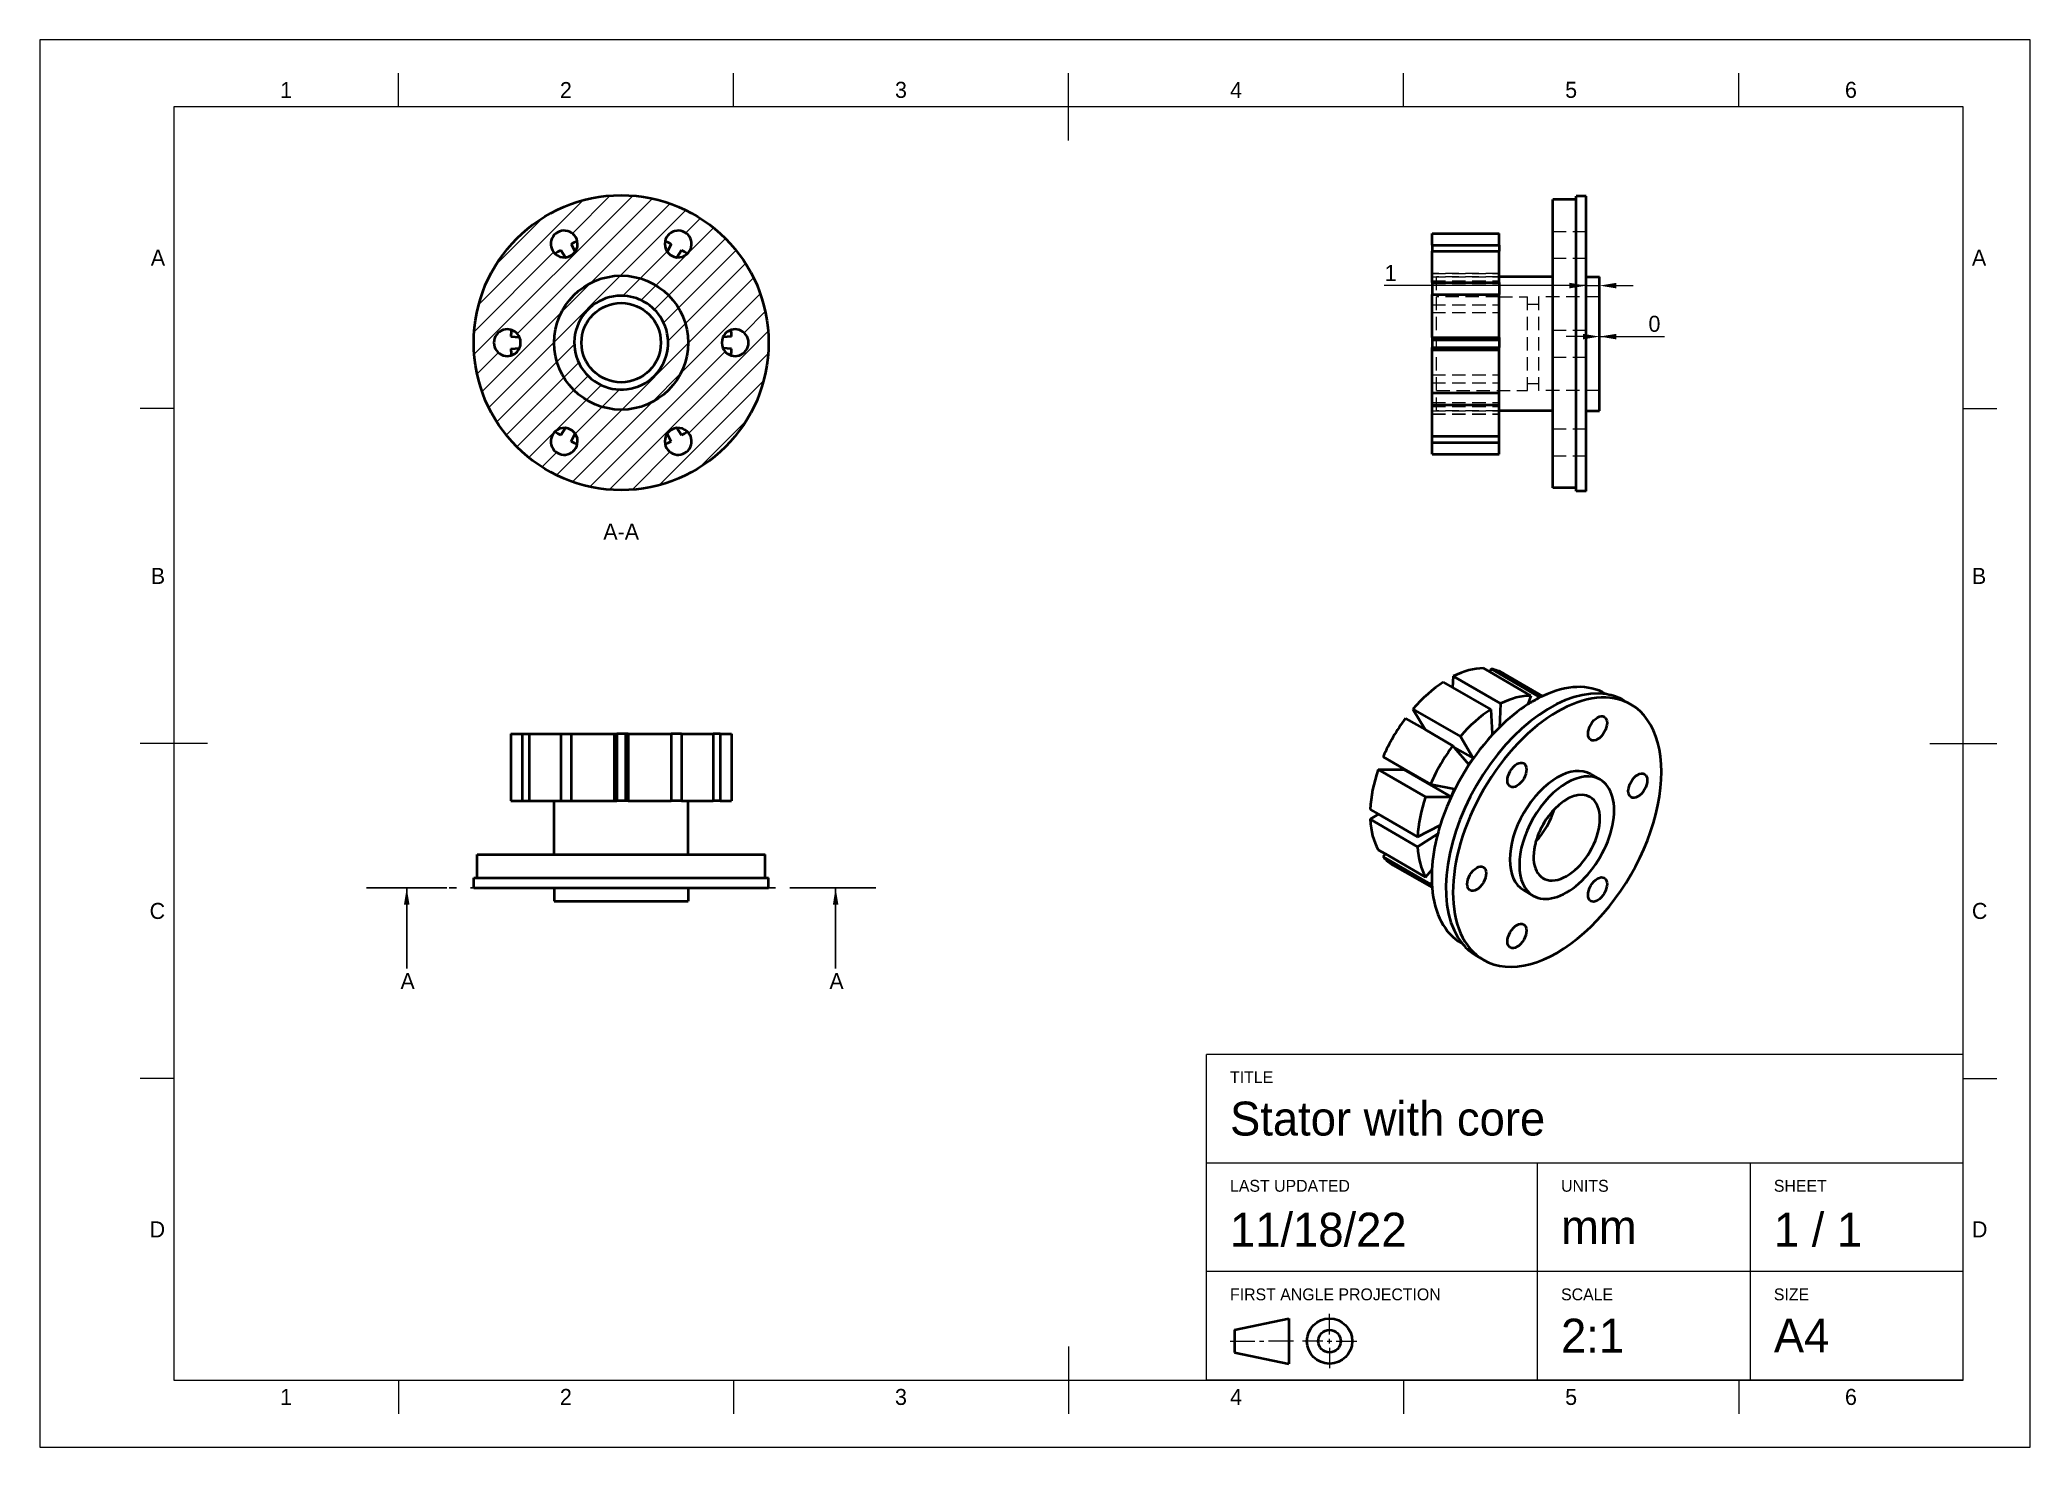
# Paper-space layout 'Sheet' of a CAD drawing. Header units: millimetres. Extents: x 0 to 297, y 0 to 210.
# The model-space entities are those that its viewports show. They can reach past a viewport. Long polylines and large blocks are cut down to what shows.
import ezdxf

# ---------------------------------------------------------------- set-up
doc = ezdxf.new("R2010")
doc.units = ezdxf.units.MM
doc.linetypes.add('DraftedLine', pattern=[3, 2, -1])
doc.linetypes.add('SectionLineISO', pattern=[13.758333, 4.233333, -2.116667, 1.058333, -2.116667, 4.233333])
for name, color, linetype in [('Annotations', 7, 'Continuous'), ('Border', 7, 'Continuous'), ('Geometries', 7, 'Continuous')]:
    doc.layers.add(name, color=color, linetype=linetype)
doc.styles.add('Shapr0', font='txt', dxfattribs={"height": 2.3925})
doc.styles.add('Shapr1', font='txt', dxfattribs={"height": 2.3925})
doc.styles.add('Shapr4', font='txt', dxfattribs={"height": 2.3925})
doc.styles.add('Shapr5', font='txt', dxfattribs={"height": 1.19625})
doc.styles.add('Shapr6', font='txt', dxfattribs={"height": 1.19625})
doc.dimstyles.new('ISO-25', dxfattribs={"dimtxt": 2.5, "dimasz": 2.5, "dimexe": 1.25, "dimexo": 0.625, "dimtad": 1, "dimtxsty": 'Standard', "dimcen": 2.5, "dimadec": 0, "dimazin": 0, "dimtfac": 1, "dimtmove": 0, "dimatfit": 3, "dimfxl": 1, "dimarcsym": 0})

psp = doc.layouts.new('Sheet')

msp = doc.modelspace()

# ---------------------------------------------------------------- texts
at = {"layer": 'Annotations', "linetype": 'Continuous', "lineweight": 40, "insert": (86.75, 137.809), "char_height": 2.3925, "width": 1000, "attachment_point": 2, "style": 'Shapr6'}
msp.add_mtext('A-A', dxfattribs=at)
at = {"layer": 'Border', "linetype": 'Continuous', "lineweight": 15, "char_height": 2.393, "width": 2.3925, "style": 'Shapr0'}
for s, insert, attachment_point in [('1', (36.75, 201.304), 8), ('2', (78.5, 201.304), 8), ('3', (128.5, 201.304), 8), ('4', (178.5, 201.304), 8), ('5', (228.5, 201.304), 8), ('6', (270.25, 201.304), 8), ('A', (18.696, 177.5), 6), ('A', (288.304, 177.5), 4), ('B', (18.696, 130), 6), ('B', (288.304, 130), 4), ('C', (18.696, 80), 6), ('C', (288.304, 80), 4), ('D', (18.696, 32.5), 6), ('D', (288.304, 32.5), 4), ('1', (36.75, 8.696), 2), ('2', (78.5, 8.696), 2), ('3', (128.5, 8.696), 2), ('4', (178.5, 8.696), 2), ('5', (228.5, 8.696), 2), ('6', (270.25, 8.696), 2)]:
    msp.add_mtext(s, dxfattribs=dict(at, insert=insert, attachment_point=attachment_point))
at = {"layer": 'Border', "linetype": 'Continuous', "lineweight": 15, "attachment_point": 7, "style": 'Shapr1'}
for s, insert, char_height in [('TITLE', (177.6, 54.33), 1.7705), ('Stator with core', (177.6, 46.43), 5.06253), ('LAST UPDATED', (177.6, 38.092), 1.77045), ('UNITS', (227, 38.092), 1.7705), ('SHEET', (258.75, 38.092), 1.7705), ('11/18/22', (177.6, 29.856), 5.0625), ('mm', (227, 30.337), 5.0625), ('1 / 1', (258.75, 29.856), 5.0625), ('FIRST ANGLE PROJECTION', (177.6, 21.892), 1.77045), ('SCALE', (227, 21.892), 1.7705), ('SIZE', (258.75, 21.892), 1.7705), ('2:1', (227, 14.116), 5.0625), ('A4', (258.75, 14.137), 5.0625)]:
    msp.add_mtext(s, dxfattribs=dict(at, insert=insert, char_height=char_height))

# ---------------------------------------------------------------- blocks, each defined once
blk = doc.blocks.new('*D2')
at = {"layer": 'Annotations', "color": 0, "linetype": 'Continuous', "lineweight": 15}
for p, q in [((232.75, 174.03), (232.75, 164.47)), ((232.75, 155.28), (232.75, 166.97)), ((230.25, 165.72), (227.75, 165.72)), ((232.75, 165.72), (242.43, 165.72)), ((232.75, 165.72), (232.75, 165.72)), ((235.25, 165.72), (237.75, 165.72))]:
    blk.add_line(p, q, dxfattribs=at)
at = {"layer": 'Annotations', "color": 0}
for points in [[(230.25, 165.3), (230.25, 166.13), (232.75, 165.72)], [(235.25, 166.13), (235.25, 165.3), (232.75, 165.72)]]:
    blk.add_solid(points, dxfattribs=at)
at = {"layer": 'Defpoints', "color": 0}
for p in [(232.75, 174.65), (232.75, 165.72), (232.75, 154.65)]:
    blk.add_point(p, dxfattribs=at)
at = {"layer": 'Annotations', "color": 0, "lineweight": 15, "insert": (240.93, 167.61), "char_height": 2.393, "attachment_point": 5, "style": 'Shapr4'}
blk.add_mtext('\\A1;0', dxfattribs=at)
blk = doc.blocks.new('*D3')
at = {"layer": 'Annotations', "color": 0, "linetype": 'Continuous', "lineweight": 15}
for p, q in [((230.75, 173.32), (200.6, 173.32)), ((228.25, 173.32), (225.75, 173.32)), ((230.75, 173.32), (232.75, 173.32)), ((235.25, 173.32), (237.75, 173.32))]:
    blk.add_line(p, q, dxfattribs=at)
at = {"layer": 'Annotations', "color": 0}
for points in [[(228.25, 172.91), (228.25, 173.74), (230.75, 173.32)], [(235.25, 173.74), (235.25, 172.91), (232.75, 173.32)]]:
    blk.add_solid(points, dxfattribs=at)
at = {"layer": 'Defpoints', "color": 0}
for p in [(232.75, 173.32), (230.75, 164.65), (232.75, 164.65)]:
    blk.add_point(p, dxfattribs=at)
at = {"layer": 'Annotations', "color": 0, "lineweight": 15, "insert": (201.58, 175.22), "char_height": 2.393, "attachment_point": 5, "style": 'Shapr4'}
blk.add_mtext('\\A1;1', dxfattribs=at)
blk = doc.blocks.new('*U5')
at = {"layer": 'Border', "linetype": 'Continuous', "lineweight": 15}
for p, q in [((287, 58.6), (174.1, 58.6)), ((174.1, 10), (174.1, 58.6)), ((287, 10), (287, 58.6)), ((287, 42.4), (174.1, 42.4)), ((223.5, 10), (223.5, 42.4)), ((255.25, 10), (255.25, 42.4)), ((287, 26.2), (174.1, 26.2)), ((192.450088, 16.837486), (192.450088, 19.875004)), ((177.6, 15.82498), (181.312522, 15.82498)), ((181.987526, 15.82498), (182.66253, 15.82498)), ((187.050056, 15.82498), (183.337534, 15.82498)), ((191.437582, 15.82498), (188.400064, 15.82498)), ((192.112586, 15.82498), (192.78759, 15.82498)), ((192.450088, 15.487478), (192.450088, 16.162482)), ((193.462594, 15.82498), (196.500112, 15.82498)), ((192.450088, 14.812474), (192.450088, 11.774956)), ((287, 10), (174.1, 10))]:
    blk.add_line(p, q, dxfattribs=at)
at = {"layer": 'Border', "linetype": 'Continuous', "lineweight": 40}
for p, q in [((178.275004, 17.51249), (186.375052, 19.2)), ((186.375052, 19.2), (186.375052, 12.44996)), ((178.275004, 17.51249), (178.275004, 14.13747)), ((178.275004, 14.13747), (186.375052, 12.44996))]:
    blk.add_line(p, q, dxfattribs=at)
for radius in [3.37502, 1.68751]:
    blk.add_circle((192.450088, 15.82498), radius, dxfattribs=at)
blk = doc.blocks.new('*U4')
at = {"layer": 'Annotations', "linetype": 'Continuous', "lineweight": -3}
for p, q in [((48.75, 83.45), (60.75, 83.45)), ((112.75, 83.45), (124.75, 83.45))]:
    blk.add_line(p, q, dxfattribs=at)
at = {"layer": 'Annotations', "linetype": 'SectionLineISO', "lineweight": -3, "flags": 128}
blk.add_lwpolyline([(54.75, 83.45), (118.75, 83.45)], dxfattribs=at)
at = {"layer": 'Annotations', "linetype": 'Continuous', "lineweight": -3, "char_height": 2.39, "width": 2000, "attachment_point": 4, "style": 'Shapr5'}
for insert in [(53.82, 69.54), (117.82, 69.54)]:
    blk.add_mtext('A', dxfattribs=dict(at, insert=insert))
at = {"layer": 'Annotations', "linetype": 'Continuous', "lineweight": -3}
for points in [[(54.75, 83.45), (54.75, 71.45)], [(118.75, 83.45), (118.75, 71.45)]]:
    blk.add_leader(points, dimstyle='ISO-25', dxfattribs=at)

# ---------------------------------------------------------------- dimensions: what is measured, and where the dimension line sits
at = {"layer": 'Annotations', "linetype": 'Continuous', "lineweight": 15}
dim = msp.add_linear_dim(base=(232.75, 173.325), p1=(230.75, 164.65), p2=(232.75, 164.65), angle=180, dimstyle='ISO-25', override={"dimscale": 1, "dimgap": 0.7, "dimdec": 2, "dimlfac": 0.5, "dimzin": 8, "dimdsep": 44, "dimtxsty": 'Shapr4', "dimse1": 1, "dimse2": 1, "dimadec": 2, "dimtol": 0, "dimlim": 0, "dimtp": 0, "dimtm": 0, "dimtfac": 0.6, "dimtdec": 8, "dimfrac": 2, "dimtolj": 1, "dimlwd": 15, "dimlwe": 15}, dxfattribs=at)
dim.commit()
dim.dimension.update_dxf_attribs({"geometry": '*D3', "text_midpoint": (201.582, 173.325), "dimtype": 160})
dim = msp.add_linear_dim(base=(232.75, 165.715406799), p1=(232.75, 154.65), p2=(232.75, 174.65), dimstyle='ISO-25', override={"dimscale": 1, "dimgap": 0.7, "dimdec": 2, "dimlfac": 0.5, "dimzin": 8, "dimdsep": 44, "dimtxsty": 'Shapr4', "dimse1": 0, "dimse2": 0, "dimadec": 2, "dimtol": 0, "dimlim": 0, "dimtp": 0, "dimtm": 0, "dimtfac": 0.6, "dimtdec": 8, "dimfrac": 2, "dimtolj": 1, "dimlwd": 15, "dimlwe": 15}, dxfattribs=at)
dim.commit()
dim.dimension.update_dxf_attribs({"geometry": '*D2', "text_midpoint": (240.931554794, 165.715406799), "dimtype": 160})

# ---------------------------------------------------------------- hatches: boundary and pattern name
at = {"layer": 'Geometries', "linetype": 'Continuous', "lineweight": 15}
h = msp.add_hatch(dxfattribs=at)
h.set_pattern_fill('ANSI31', color=256, scale=0.75, style=0)
h.set_pattern_definition([(45, (86.75, 164.809), (-1.6838, 1.6838), [])])
h.paths.add_polyline_path([(86.75, 171.809), (86.538, 171.806), (86.327, 171.796), (86.116, 171.78), (85.905, 171.758), (85.696, 171.729), (85.487, 171.694), (85.279, 171.653), (85.073, 171.605), (84.868, 171.551), (84.665, 171.491), (84.464, 171.425), (84.265, 171.353), (84.069, 171.275), (83.874, 171.191), (83.683, 171.101), (83.494, 171.006), (83.308, 170.904), (83.125, 170.798), (82.946, 170.685), (82.77, 170.568), (82.598, 170.445), (82.429, 170.316), (82.265, 170.183), (82.104, 170.045), (81.948, 169.902), (81.796, 169.755), (81.649, 169.603), (81.507, 169.446), (81.369, 169.286), (81.236, 169.121), (81.108, 168.952), (80.985, 168.78), (80.868, 168.604), (80.756, 168.424), (80.649, 168.241), (80.548, 168.055), (80.453, 167.866), (80.363, 167.675), (80.28, 167.48), (80.202, 167.283), (80.13, 167.084), (80.064, 166.883), (80.005, 166.68), (79.951, 166.475), (79.904, 166.269), (79.863, 166.061), (79.828, 165.853), (79.8, 165.643), (79.778, 165.432), (79.762, 165.221), (79.753, 165.01), (79.75, 164.798), (79.754, 164.587), (79.763, 164.375), (79.78, 164.164), (79.802, 163.954), (79.831, 163.744), (79.867, 163.535), (79.908, 163.328), (79.956, 163.122), (80.011, 162.917), (80.071, 162.714), (80.137, 162.513), (80.21, 162.314), (80.288, 162.118), (80.372, 161.924), (80.462, 161.732), (80.558, 161.543), (80.66, 161.358), (80.767, 161.175), (80.88, 160.996), (80.998, 160.82), (81.121, 160.648), (81.249, 160.48), (81.383, 160.316), (81.521, 160.155), (81.664, 159.999), (81.812, 159.848), (81.964, 159.701), (82.121, 159.558), (82.281, 159.421), (82.446, 159.288), (82.615, 159.161), (82.788, 159.038), (82.964, 158.921), (83.144, 158.809), (83.327, 158.703), (83.513, 158.602), (83.702, 158.507), (83.894, 158.418), (84.089, 158.335), (84.286, 158.257), (84.485, 158.186), (84.686, 158.12), (84.889, 158.061), (85.094, 158.008), (85.3, 157.961), (85.508, 157.92), (85.717, 157.886), (85.927, 157.858), (86.137, 157.836), (86.348, 157.821), (86.56, 157.812), (86.772, 157.809), (86.983, 157.813), (87.195, 157.823), (87.406, 157.84), (87.616, 157.863), (87.826, 157.892), (88.034, 157.928), (88.242, 157.97), (88.448, 158.018), (88.652, 158.072), (88.855, 158.133), (89.056, 158.2), (89.255, 158.272), (89.451, 158.351), (89.645, 158.436), (89.837, 158.526), (90.025, 158.622), (90.211, 158.724), (90.393, 158.832), (90.572, 158.945), (90.748, 159.063), (90.919, 159.186), (91.088, 159.315), (91.252, 159.448), (91.412, 159.587), (91.567, 159.73), (91.719, 159.878), (91.866, 160.031), (92.008, 160.188), (92.145, 160.349), (92.277, 160.514), (92.405, 160.683), (92.527, 160.856), (92.644, 161.032), (92.755, 161.212), (92.861, 161.395), (92.962, 161.582), (93.056, 161.771), (93.145, 161.963), (93.228, 162.158), (93.306, 162.355), (93.377, 162.554), (93.442, 162.755), (93.501, 162.959), (93.554, 163.164), (93.601, 163.37), (93.641, 163.578), (93.675, 163.787), (93.703, 163.997), (93.724, 164.207), (93.739, 164.418), (93.748, 164.63), (93.75, 164.841), (93.746, 165.053), (93.735, 165.264), (93.718, 165.475), (93.695, 165.686), (93.665, 165.895), (93.629, 166.104), (93.587, 166.311), (93.538, 166.517), (93.484, 166.722), (93.423, 166.924), (93.356, 167.125), (93.283, 167.324), (93.204, 167.52), (93.119, 167.714), (93.028, 167.905), (92.932, 168.094), (92.829, 168.279), (92.722, 168.461), (92.609, 168.64), (92.49, 168.815), (92.366, 168.987), (92.237, 169.155), (92.104, 169.319), (91.965, 169.479), (91.821, 169.634), (91.673, 169.785), (91.52, 169.932), (91.363, 170.074), (91.202, 170.211), (91.037, 170.343), (90.867, 170.47), (90.694, 170.592), (90.518, 170.709), (90.338, 170.82), (90.154, 170.925), (89.968, 171.026), (89.778, 171.12), (89.586, 171.209), (89.391, 171.291), (89.194, 171.368), (88.995, 171.439), (88.793, 171.504), (88.59, 171.563), (88.385, 171.615), (88.178, 171.662), (87.971, 171.702), (87.762, 171.735), (87.552, 171.763), (87.341, 171.784), (87.13, 171.799), (86.919, 171.807)], flags=0)
h.paths.add_polyline_path([(95.41, 169.809), (95.534, 169.588), (95.652, 169.365), (95.764, 169.138), (95.871, 168.909), (95.972, 168.677), (96.067, 168.442), (96.156, 168.205), (96.239, 167.966), (96.315, 167.725), (96.386, 167.482), (96.451, 167.238), (96.509, 166.991), (96.561, 166.744), (96.607, 166.495), (96.646, 166.245), (96.679, 165.994), (96.706, 165.743), (96.727, 165.491), (96.741, 165.238), (96.748, 164.985), (96.75, 164.732), (96.745, 164.479), (96.733, 164.227), (96.715, 163.974), (96.691, 163.723), (96.66, 163.471), (96.623, 163.221), (96.58, 162.972), (96.53, 162.724), (96.474, 162.477), (96.412, 162.232), (96.344, 161.988), (96.27, 161.747), (96.189, 161.507), (96.102, 161.269), (96.01, 161.034), (95.911, 160.801), (95.807, 160.57), (95.697, 160.342), (95.581, 160.117), (95.46, 159.896), (95.333, 159.677), (95.2, 159.461), (95.062, 159.249), (94.919, 159.041), (94.77, 158.836), (94.617, 158.635), (94.458, 158.438), (94.294, 158.245), (94.126, 158.056), (93.953, 157.872), (93.775, 157.692), (93.593, 157.517), (93.406, 157.346), (93.215, 157.18), (93.02, 157.019), (92.821, 156.863), (92.618, 156.712), (92.411, 156.566), (92.201, 156.425), (91.987, 156.29), (91.77, 156.16), (91.55, 156.036), (91.326, 155.917), (91.1, 155.805), (90.871, 155.697), (90.639, 155.596), (90.404, 155.501), (90.168, 155.411), (89.929, 155.328), (89.688, 155.25), (89.445, 155.179), (89.201, 155.114), (88.955, 155.055), (88.708, 155.002), (88.459, 154.956), (88.209, 154.916), (87.958, 154.882), (87.707, 154.855), (87.455, 154.834), (87.202, 154.819), (86.949, 154.811), (86.696, 154.809), (86.443, 154.814), (86.191, 154.825), (85.938, 154.842), (85.686, 154.866), (85.435, 154.896), (85.185, 154.932), (84.936, 154.975), (84.687, 155.024), (84.441, 155.079), (84.195, 155.141), (83.951, 155.209), (83.71, 155.282), (83.47, 155.362), (83.232, 155.448), (82.996, 155.54), (82.763, 155.638), (82.532, 155.742), (82.304, 155.852), (82.079, 155.967), (81.857, 156.088), (81.638, 156.215), (81.422, 156.347), (81.21, 156.484), (81.001, 156.627), (80.796, 156.775), (80.594, 156.928), (80.397, 157.086), (80.204, 157.25), (80.014, 157.418), (79.83, 157.59), (79.649, 157.768), (79.473, 157.95), (79.302, 158.136), (79.136, 158.326), (78.974, 158.521), (78.818, 158.72), (78.666, 158.922), (78.52, 159.129), (78.379, 159.339), (78.243, 159.552), (78.113, 159.769), (77.988, 159.989), (77.869, 160.212), (77.756, 160.439), (77.648, 160.667), (77.546, 160.899), (77.45, 161.133), (77.36, 161.369), (77.276, 161.608), (77.198, 161.849), (77.126, 162.091), (77.061, 162.336), (77.001, 162.582), (76.948, 162.829), (76.901, 163.077), (76.86, 163.327), (76.826, 163.578), (76.798, 163.829), (76.777, 164.081), (76.761, 164.334), (76.752, 164.587), (76.75, 164.84), (76.754, 165.092), (76.764, 165.345), (76.781, 165.598), (76.804, 165.85), (76.834, 166.101), (76.87, 166.351), (76.912, 166.601), (76.96, 166.849), (77.015, 167.096), (77.076, 167.341), (77.143, 167.585), (77.216, 167.828), (77.296, 168.068), (77.381, 168.306), (77.473, 168.542), (77.57, 168.775), (77.673, 169.006), (77.782, 169.234), (77.897, 169.46), (78.018, 169.682), (78.144, 169.902), (78.275, 170.118), (78.412, 170.33), (78.555, 170.539), (78.702, 170.745), (78.855, 170.947), (79.013, 171.144), (79.176, 171.338), (79.343, 171.528), (79.515, 171.713), (79.692, 171.894), (79.874, 172.07), (80.06, 172.241), (80.25, 172.408), (80.444, 172.57), (80.643, 172.727), (80.845, 172.879), (81.051, 173.026), (81.261, 173.168), (81.474, 173.304), (81.69, 173.434), (81.91, 173.56), (82.133, 173.679), (82.359, 173.793), (82.587, 173.901), (82.819, 174.004), (83.053, 174.1), (83.289, 174.191), (83.527, 174.275), (83.768, 174.354), (84.01, 174.426), (84.254, 174.493), (84.5, 174.553), (84.747, 174.606), (84.996, 174.654), (85.245, 174.695), (85.496, 174.73), (85.747, 174.759), (85.999, 174.781), (86.252, 174.797), (86.505, 174.806), (86.758, 174.809), (87.01, 174.806), (87.263, 174.796), (87.516, 174.78), (87.768, 174.757), (88.019, 174.728), (88.27, 174.693), (88.519, 174.651), (88.767, 174.603), (89.015, 174.549), (89.26, 174.489), (89.504, 174.422), (89.747, 174.349), (89.987, 174.271), (90.225, 174.186), (90.461, 174.095), (90.695, 173.998), (90.926, 173.895), (91.155, 173.787), (91.38, 173.672), (91.603, 173.552), (91.823, 173.427), (92.039, 173.296), (92.252, 173.159), (92.462, 173.017), (92.667, 172.87), (92.869, 172.718), (93.067, 172.561), (93.262, 172.398), (93.451, 172.231), (93.637, 172.059), (93.818, 171.883), (93.995, 171.702), (94.167, 171.516), (94.334, 171.327), (94.497, 171.133), (94.654, 170.935), (94.807, 170.733), (94.954, 170.527), (95.096, 170.318), (95.233, 170.105), (95.364, 169.889)], flags=0)
h.paths.add_polyline_path([(96.982, 151.087), (97.084, 150.885), (97.162, 150.672), (97.216, 150.453), (97.245, 150.229), (97.248, 150.002), (97.226, 149.777), (97.178, 149.556), (97.106, 149.342), (97.01, 149.137), (96.892, 148.944), (96.752, 148.766), (96.594, 148.605), (96.418, 148.463), (96.227, 148.342), (96.024, 148.242), (95.811, 148.167), (95.59, 148.116), (95.366, 148.09), (95.14, 148.09), (94.915, 148.115), (94.694, 148.165), (94.481, 148.24), (94.278, 148.339), (94.086, 148.46), (93.91, 148.602), (93.751, 148.762), (93.611, 148.94), (93.492, 149.132), (93.396, 149.337), (93.323, 149.551), (93.275, 149.772), (93.252, 149.997), (93.255, 150.223), (93.283, 150.448), (93.336, 150.667), (93.414, 150.88), (93.515, 151.082), (93.639, 151.271), (93.783, 151.446), (93.946, 151.603), (94.125, 151.74), (94.319, 151.857), (94.525, 151.95), (94.74, 152.02), (94.961, 152.066), (95.187, 152.086), (95.413, 152.08), (95.637, 152.049), (95.856, 151.993), (96.067, 151.912), (96.268, 151.808), (96.456, 151.682), (96.628, 151.536), (96.783, 151.371), (96.918, 151.19)], flags=0)
h.paths.add_polyline_path([(71.482, 165.809), (71.584, 165.607), (71.662, 165.395), (71.716, 165.175), (71.745, 164.951), (71.748, 164.725), (71.726, 164.5), (71.678, 164.279), (71.606, 164.064), (71.51, 163.86), (71.392, 163.667), (71.252, 163.489), (71.094, 163.328), (70.918, 163.185), (70.727, 163.064), (70.524, 162.965), (70.311, 162.889), (70.09, 162.838), (69.866, 162.812), (69.64, 162.812), (69.415, 162.837), (69.194, 162.888), (68.981, 162.963), (68.778, 163.061), (68.586, 163.182), (68.41, 163.324), (68.251, 163.485), (68.111, 163.662), (67.992, 163.855), (67.896, 164.059), (67.823, 164.273), (67.775, 164.494), (67.752, 164.719), (67.755, 164.946), (67.783, 165.17), (67.836, 165.39), (67.914, 165.602), (68.015, 165.804), (68.139, 165.994), (68.283, 166.168), (68.446, 166.325), (68.625, 166.463), (68.819, 166.579), (69.025, 166.673), (69.24, 166.743), (69.461, 166.788), (69.687, 166.808), (69.913, 166.802), (70.137, 166.771), (70.356, 166.715), (70.567, 166.634), (70.768, 166.53), (70.956, 166.405), (71.128, 166.258), (71.283, 166.093), (71.418, 165.912)], flags=0)
h.paths.add_polyline_path([(79.982, 151.087), (80.084, 150.885), (80.162, 150.672), (80.216, 150.453), (80.245, 150.229), (80.248, 150.002), (80.226, 149.777), (80.178, 149.556), (80.106, 149.342), (80.01, 149.137), (79.892, 148.944), (79.752, 148.766), (79.594, 148.605), (79.418, 148.463), (79.227, 148.342), (79.024, 148.242), (78.811, 148.167), (78.59, 148.116), (78.366, 148.09), (78.14, 148.09), (77.915, 148.115), (77.694, 148.165), (77.481, 148.24), (77.278, 148.339), (77.086, 148.46), (76.91, 148.602), (76.751, 148.762), (76.611, 148.94), (76.492, 149.132), (76.396, 149.337), (76.323, 149.551), (76.275, 149.772), (76.252, 149.997), (76.255, 150.223), (76.283, 150.448), (76.336, 150.667), (76.414, 150.88), (76.515, 151.082), (76.639, 151.271), (76.783, 151.446), (76.946, 151.603), (77.125, 151.74), (77.319, 151.857), (77.525, 151.95), (77.74, 152.02), (77.961, 152.066), (78.187, 152.086), (78.413, 152.08), (78.637, 152.049), (78.856, 151.993), (79.067, 151.912), (79.268, 151.808), (79.456, 151.682), (79.628, 151.536), (79.783, 151.371), (79.918, 151.19)], flags=0)
h.paths.add_polyline_path([(105.482, 165.809), (105.584, 165.607), (105.662, 165.395), (105.716, 165.175), (105.745, 164.951), (105.748, 164.725), (105.726, 164.5), (105.678, 164.279), (105.606, 164.064), (105.51, 163.86), (105.392, 163.667), (105.252, 163.489), (105.094, 163.328), (104.918, 163.185), (104.727, 163.064), (104.524, 162.965), (104.311, 162.889), (104.09, 162.838), (103.866, 162.812), (103.64, 162.812), (103.415, 162.837), (103.194, 162.888), (102.981, 162.963), (102.778, 163.061), (102.586, 163.182), (102.41, 163.324), (102.251, 163.485), (102.111, 163.662), (101.992, 163.855), (101.896, 164.059), (101.823, 164.273), (101.775, 164.494), (101.752, 164.719), (101.755, 164.946), (101.783, 165.17), (101.836, 165.39), (101.914, 165.602), (102.015, 165.804), (102.139, 165.994), (102.283, 166.168), (102.446, 166.325), (102.625, 166.463), (102.819, 166.579), (103.025, 166.673), (103.24, 166.743), (103.461, 166.788), (103.687, 166.808), (103.913, 166.802), (104.137, 166.771), (104.356, 166.715), (104.567, 166.634), (104.768, 166.53), (104.956, 166.405), (105.128, 166.258), (105.283, 166.093), (105.418, 165.912)], flags=0)
h.paths.add_polyline_path([(96.982, 180.531), (97.084, 180.329), (97.162, 180.117), (97.216, 179.898), (97.245, 179.673), (97.248, 179.447), (97.226, 179.222), (97.178, 179.001), (97.106, 178.787), (97.01, 178.582), (96.892, 178.389), (96.752, 178.211), (96.594, 178.05), (96.418, 177.908), (96.227, 177.786), (96.024, 177.687), (95.811, 177.612), (95.59, 177.561), (95.366, 177.535), (95.14, 177.534), (94.915, 177.56), (94.694, 177.61), (94.481, 177.685), (94.278, 177.784), (94.086, 177.905), (93.91, 178.046), (93.751, 178.207), (93.611, 178.385), (93.492, 178.577), (93.396, 178.782), (93.323, 178.996), (93.275, 179.217), (93.252, 179.442), (93.255, 179.668), (93.283, 179.892), (93.336, 180.112), (93.414, 180.325), (93.515, 180.527), (93.639, 180.716), (93.783, 180.891), (93.946, 181.048), (94.125, 181.185), (94.319, 181.302), (94.525, 181.395), (94.74, 181.465), (94.961, 181.51), (95.187, 181.53), (95.413, 181.525), (95.637, 181.494), (95.856, 181.437), (96.067, 181.357), (96.268, 181.253), (96.456, 181.127), (96.628, 180.981), (96.783, 180.816), (96.918, 180.634)], flags=0)
h.paths.add_polyline_path([(79.982, 180.531), (80.084, 180.329), (80.162, 180.117), (80.216, 179.898), (80.245, 179.673), (80.248, 179.447), (80.226, 179.222), (80.178, 179.001), (80.106, 178.787), (80.01, 178.582), (79.892, 178.389), (79.752, 178.211), (79.594, 178.05), (79.418, 177.908), (79.227, 177.786), (79.024, 177.687), (78.811, 177.612), (78.59, 177.561), (78.366, 177.535), (78.14, 177.534), (77.915, 177.56), (77.694, 177.61), (77.481, 177.685), (77.278, 177.784), (77.086, 177.905), (76.91, 178.046), (76.751, 178.207), (76.611, 178.385), (76.492, 178.577), (76.396, 178.782), (76.323, 178.996), (76.275, 179.217), (76.252, 179.442), (76.255, 179.668), (76.283, 179.892), (76.336, 180.112), (76.414, 180.325), (76.515, 180.527), (76.639, 180.716), (76.783, 180.891), (76.946, 181.048), (77.125, 181.185), (77.319, 181.302), (77.525, 181.395), (77.74, 181.465), (77.961, 181.51), (78.187, 181.53), (78.413, 181.525), (78.637, 181.494), (78.856, 181.437), (79.067, 181.357), (79.268, 181.253), (79.456, 181.127), (79.628, 180.981), (79.783, 180.816), (79.918, 180.634)], flags=0)
h.paths.add_polyline_path([(95.41, 169.809), (95.534, 169.588), (95.652, 169.365), (95.764, 169.138), (95.871, 168.909), (95.972, 168.677), (96.067, 168.442), (96.156, 168.205), (96.239, 167.966), (96.315, 167.725), (96.386, 167.482), (96.451, 167.238), (96.509, 166.991), (96.561, 166.744), (96.607, 166.495), (96.646, 166.245), (96.679, 165.994), (96.706, 165.743), (96.727, 165.491), (96.741, 165.238), (96.748, 164.985), (96.75, 164.732), (96.745, 164.479), (96.733, 164.227), (96.715, 163.974), (96.691, 163.723), (96.66, 163.471), (96.623, 163.221), (96.58, 162.972), (96.53, 162.724), (96.474, 162.477), (96.412, 162.232), (96.344, 161.988), (96.27, 161.747), (96.189, 161.507), (96.102, 161.269), (96.01, 161.034), (95.911, 160.801), (95.807, 160.57), (95.697, 160.342), (95.581, 160.117), (95.46, 159.896), (95.333, 159.677), (95.2, 159.461), (95.062, 159.249), (94.919, 159.041), (94.77, 158.836), (94.617, 158.635), (94.458, 158.438), (94.294, 158.245), (94.126, 158.056), (93.953, 157.872), (93.775, 157.692), (93.593, 157.517), (93.406, 157.346), (93.215, 157.18), (93.02, 157.019), (92.821, 156.863), (92.618, 156.712), (92.411, 156.566), (92.201, 156.425), (91.987, 156.29), (91.77, 156.16), (91.55, 156.036), (91.326, 155.917), (91.1, 155.805), (90.871, 155.697), (90.639, 155.596), (90.404, 155.501), (90.168, 155.411), (89.929, 155.328), (89.688, 155.25), (89.445, 155.179), (89.201, 155.114), (88.955, 155.055), (88.708, 155.002), (88.459, 154.956), (88.209, 154.916), (87.958, 154.882), (87.707, 154.855), (87.455, 154.834), (87.202, 154.819), (86.949, 154.811), (86.696, 154.809), (86.443, 154.814), (86.191, 154.825), (85.938, 154.842), (85.686, 154.866), (85.435, 154.896), (85.185, 154.932), (84.936, 154.975), (84.687, 155.024), (84.441, 155.079), (84.195, 155.141), (83.951, 155.209), (83.71, 155.282), (83.47, 155.362), (83.232, 155.448), (82.996, 155.54), (82.763, 155.638), (82.532, 155.742), (82.304, 155.852), (82.079, 155.967), (81.857, 156.088), (81.638, 156.215), (81.422, 156.347), (81.21, 156.484), (81.001, 156.627), (80.796, 156.775), (80.594, 156.928), (80.397, 157.086), (80.204, 157.25), (80.014, 157.418), (79.83, 157.59), (79.649, 157.768), (79.473, 157.95), (79.302, 158.136), (79.136, 158.326), (78.974, 158.521), (78.818, 158.72), (78.666, 158.922), (78.52, 159.129), (78.379, 159.339), (78.243, 159.552), (78.113, 159.769), (77.988, 159.989), (77.869, 160.212), (77.756, 160.439), (77.648, 160.667), (77.546, 160.899), (77.45, 161.133), (77.36, 161.369), (77.276, 161.608), (77.198, 161.849), (77.126, 162.091), (77.061, 162.336), (77.001, 162.582), (76.948, 162.829), (76.901, 163.077), (76.86, 163.327), (76.826, 163.578), (76.798, 163.829), (76.777, 164.081), (76.761, 164.334), (76.752, 164.587), (76.75, 164.84), (76.754, 165.092), (76.764, 165.345), (76.781, 165.598), (76.804, 165.85), (76.834, 166.101), (76.87, 166.351), (76.912, 166.601), (76.96, 166.849), (77.015, 167.096), (77.076, 167.341), (77.143, 167.585), (77.216, 167.828), (77.296, 168.068), (77.381, 168.306), (77.473, 168.542), (77.57, 168.775), (77.673, 169.006), (77.782, 169.234), (77.897, 169.46), (78.018, 169.682), (78.144, 169.902), (78.275, 170.118), (78.412, 170.33), (78.555, 170.539), (78.702, 170.745), (78.855, 170.947), (79.013, 171.144), (79.176, 171.338), (79.343, 171.528), (79.515, 171.713), (79.692, 171.894), (79.874, 172.07), (80.06, 172.241), (80.25, 172.408), (80.444, 172.57), (80.643, 172.727), (80.845, 172.879), (81.051, 173.026), (81.261, 173.168), (81.474, 173.304), (81.69, 173.434), (81.91, 173.56), (82.133, 173.679), (82.359, 173.793), (82.587, 173.901), (82.819, 174.004), (83.053, 174.1), (83.289, 174.191), (83.527, 174.275), (83.768, 174.354), (84.01, 174.426), (84.254, 174.493), (84.5, 174.553), (84.747, 174.606), (84.996, 174.654), (85.245, 174.695), (85.496, 174.73), (85.747, 174.759), (85.999, 174.781), (86.252, 174.797), (86.505, 174.806), (86.758, 174.809), (87.01, 174.806), (87.263, 174.796), (87.516, 174.78), (87.768, 174.757), (88.019, 174.728), (88.27, 174.693), (88.519, 174.651), (88.767, 174.603), (89.015, 174.549), (89.26, 174.489), (89.504, 174.422), (89.747, 174.349), (89.987, 174.271), (90.225, 174.186), (90.461, 174.095), (90.695, 173.998), (90.926, 173.895), (91.155, 173.787), (91.38, 173.672), (91.603, 173.552), (91.823, 173.427), (92.039, 173.296), (92.252, 173.159), (92.462, 173.017), (92.667, 172.87), (92.869, 172.718), (93.067, 172.561), (93.262, 172.398), (93.451, 172.231), (93.637, 172.059), (93.818, 171.883), (93.995, 171.702), (94.167, 171.516), (94.334, 171.327), (94.497, 171.133), (94.654, 170.935), (94.807, 170.733), (94.954, 170.527), (95.096, 170.318), (95.233, 170.105), (95.364, 169.889)], flags=0)
h.paths.add_polyline_path([(105.803, 175.809), (105.635, 176.095), (105.439, 176.415), (105.239, 176.733), (105.033, 177.046), (104.821, 177.356), (104.605, 177.663), (104.383, 177.965), (104.156, 178.264), (103.924, 178.559), (103.687, 178.85), (103.445, 179.137), (103.198, 179.419), (102.947, 179.698), (102.69, 179.972), (102.429, 180.241), (102.164, 180.507), (101.894, 180.767), (101.619, 181.023), (101.341, 181.274), (101.058, 181.521), (100.771, 181.762), (100.48, 181.999), (100.184, 182.231), (99.885, 182.457), (99.582, 182.679), (99.276, 182.895), (98.965, 183.106), (98.652, 183.312), (98.334, 183.512), (98.014, 183.707), (97.69, 183.896), (97.363, 184.08), (97.032, 184.258), (96.699, 184.431), (96.363, 184.598), (96.024, 184.759), (95.683, 184.914), (95.338, 185.063), (94.992, 185.207), (94.643, 185.345), (94.291, 185.476), (93.938, 185.602), (93.582, 185.721), (93.224, 185.835), (92.865, 185.942), (92.503, 186.043), (92.14, 186.138), (91.776, 186.227), (91.41, 186.31), (91.042, 186.386), (90.674, 186.456), (90.304, 186.52), (89.933, 186.577), (89.562, 186.629), (89.189, 186.673), (88.816, 186.712), (88.442, 186.744), (88.067, 186.769), (87.693, 186.789), (87.318, 186.802), (86.943, 186.808), (86.567, 186.808), (86.192, 186.802), (85.817, 186.789), (85.442, 186.77), (85.068, 186.745), (84.694, 186.713), (84.321, 186.674), (83.948, 186.63), (83.577, 186.579), (83.206, 186.522), (82.836, 186.458), (82.467, 186.388), (82.1, 186.312), (81.734, 186.229), (81.369, 186.141), (81.006, 186.046), (80.645, 185.945), (80.285, 185.838), (79.928, 185.724), (79.572, 185.605), (79.218, 185.48), (78.867, 185.348), (78.518, 185.211), (78.171, 185.067), (77.827, 184.918), (77.485, 184.763), (77.146, 184.602), (76.81, 184.435), (76.476, 184.263), (76.146, 184.085), (75.819, 183.901), (75.495, 183.712), (75.174, 183.517), (74.857, 183.317), (74.543, 183.112), (74.232, 182.901), (73.926, 182.685), (73.623, 182.463), (73.324, 182.237), (73.028, 182.005), (72.737, 181.769), (72.45, 181.527), (72.167, 181.281), (71.888, 181.03), (71.613, 180.774), (71.343, 180.514), (71.078, 180.248), (70.817, 179.979), (70.56, 179.705), (70.309, 179.427), (70.062, 179.144), (69.82, 178.857), (69.582, 178.567), (69.35, 178.272), (69.123, 177.973), (68.901, 177.671), (68.684, 177.364), (68.473, 177.054), (68.267, 176.741), (68.066, 176.424), (67.871, 176.104), (67.681, 175.78), (67.496, 175.453), (67.318, 175.123), (67.145, 174.79), (66.977, 174.454), (66.816, 174.116), (66.66, 173.774), (66.51, 173.43), (66.366, 173.084), (66.227, 172.735), (66.095, 172.384), (65.969, 172.031), (65.849, 171.675), (65.735, 171.318), (65.627, 170.958), (65.525, 170.597), (65.429, 170.234), (65.34, 169.87), (65.257, 169.504), (65.18, 169.137), (65.109, 168.768), (65.045, 168.399), (64.987, 168.028), (64.935, 167.656), (64.89, 167.284), (64.851, 166.911), (64.818, 166.537), (64.792, 166.162), (64.772, 165.788), (64.758, 165.413), (64.751, 165.038), (64.75, 164.662), (64.756, 164.287), (64.768, 163.912), (64.787, 163.537), (64.812, 163.163), (64.843, 162.789), (64.881, 162.416), (64.925, 162.043), (64.975, 161.671), (65.032, 161.3), (65.095, 160.93), (65.164, 160.562), (65.239, 160.194), (65.321, 159.828), (65.409, 159.463), (65.504, 159.1), (65.604, 158.738), (65.711, 158.379), (65.823, 158.021), (65.942, 157.665), (66.067, 157.311), (66.198, 156.959), (66.335, 156.61), (66.478, 156.263), (66.626, 155.918), (66.781, 155.577), (66.941, 155.237), (67.107, 154.901), (67.279, 154.567), (67.457, 154.237), (67.64, 153.909), (67.829, 153.585), (68.023, 153.264), (68.222, 152.946), (68.427, 152.632), (68.638, 152.321), (68.853, 152.014), (69.074, 151.711), (69.3, 151.411), (69.531, 151.115), (69.767, 150.824), (70.008, 150.536), (70.254, 150.253), (70.505, 149.973), (70.76, 149.699), (71.02, 149.428), (71.285, 149.162), (71.554, 148.9), (71.827, 148.644), (72.105, 148.391), (72.388, 148.144), (72.674, 147.902), (72.964, 147.664), (73.259, 147.431), (73.557, 147.204), (73.859, 146.981), (74.165, 146.764), (74.475, 146.552), (74.788, 146.345), (75.104, 146.144), (75.425, 145.948), (75.748, 145.758), (76.074, 145.573), (76.404, 145.394), (76.737, 145.22), (77.072, 145.052), (77.411, 144.89), (77.752, 144.733), (78.095, 144.583), (78.442, 144.438), (78.79, 144.299), (79.141, 144.167), (79.494, 144.04), (79.85, 143.919), (80.207, 143.805), (80.566, 143.696), (80.927, 143.594), (81.29, 143.497), (81.654, 143.407), (82.02, 143.324), (82.387, 143.246), (82.755, 143.175), (83.125, 143.11), (83.495, 143.051), (83.867, 142.999), (84.239, 142.953), (84.613, 142.913), (84.986, 142.88), (85.361, 142.853), (85.735, 142.832), (86.11, 142.818), (86.485, 142.811), (86.861, 142.809), (87.236, 142.814), (87.611, 142.826), (87.986, 142.844), (88.36, 142.868), (88.734, 142.899), (89.107, 142.936), (89.48, 142.979), (89.852, 143.029), (90.223, 143.085), (90.593, 143.147), (90.962, 143.216), (91.33, 143.291), (91.696, 143.372), (92.061, 143.46), (92.424, 143.553), (92.786, 143.653), (93.146, 143.759), (93.504, 143.871), (93.86, 143.99), (94.214, 144.114), (94.566, 144.244), (94.916, 144.38), (95.263, 144.523), (95.608, 144.671), (95.95, 144.825), (96.289, 144.985), (96.626, 145.15), (96.96, 145.322), (97.291, 145.499), (97.618, 145.681), (97.943, 145.869), (98.265, 146.063), (98.583, 146.262), (98.897, 146.467), (99.208, 146.676), (99.516, 146.891), (99.819, 147.112), (100.119, 147.337), (100.415, 147.568), (100.707, 147.803), (100.995, 148.044), (101.279, 148.289), (101.559, 148.54), (101.834, 148.794), (102.105, 149.054), (102.372, 149.318), (102.634, 149.587), (102.891, 149.86), (103.144, 150.137), (103.391, 150.419), (103.634, 150.705), (103.872, 150.995), (104.106, 151.289), (104.334, 151.587), (104.557, 151.889), (104.774, 152.195), (104.987, 152.504), (105.194, 152.817), (105.396, 153.133), (105.592, 153.453), (105.783, 153.776), (105.969, 154.102), (106.148, 154.431), (106.323, 154.764), (106.491, 155.099), (106.654, 155.437), (106.811, 155.778), (106.962, 156.121), (107.107, 156.467), (107.246, 156.816), (107.38, 157.166), (107.507, 157.519), (107.628, 157.874), (107.744, 158.231), (107.853, 158.59), (107.956, 158.951), (108.053, 159.314), (108.143, 159.678), (108.228, 160.044), (108.306, 160.411), (108.378, 160.779), (108.443, 161.148), (108.503, 161.519), (108.556, 161.89), (108.602, 162.263), (108.642, 162.636), (108.676, 163.009), (108.704, 163.384), (108.725, 163.758), (108.74, 164.133), (108.748, 164.508), (108.75, 164.884), (108.745, 165.259), (108.735, 165.634), (108.717, 166.009), (108.694, 166.383), (108.664, 166.757), (108.627, 167.131), (108.584, 167.503), (108.535, 167.875), (108.48, 168.246), (108.418, 168.617), (108.35, 168.986), (108.276, 169.353), (108.195, 169.72), (108.108, 170.085), (108.015, 170.448), (107.916, 170.81), (107.81, 171.17), (107.699, 171.529), (107.581, 171.885), (107.457, 172.239), (107.328, 172.591), (107.192, 172.941), (107.05, 173.289), (106.903, 173.634), (106.749, 173.976), (106.59, 174.316), (106.425, 174.653), (106.254, 174.987), (106.078, 175.318), (105.896, 175.646)], flags=0)

# ---------------------------------------------------------------- linework, layer by layer
at = {"layer": 'Border', "linetype": 'Continuous', "lineweight": 15}
for p, q in [((53.5, 200), (53.5, 205)), ((103.5, 200), (103.5, 205)), ((153.5, 195), (153.5, 205)), ((203.5, 200), (203.5, 205)), ((253.5, 200), (253.5, 205)), ((287, 200), (20, 200)), ((20, 200), (20, 10)), ((287, 10), (287, 200)), ((20, 155), (15, 155)), ((287, 155), (292, 155)), ((25, 105), (15, 105)), ((282, 105), (292, 105)), ((20, 55), (15, 55)), ((287, 55), (292, 55)), ((153.5, 15), (153.5, 5)), ((20, 10), (287, 10)), ((53.5, 10), (53.5, 5)), ((103.5, 10), (103.5, 5)), ((203.5, 10), (203.5, 5)), ((253.5, 10), (253.5, 5))]:
    msp.add_line(p, q, dxfattribs=at)
at = {"layer": 'Geometries', "linetype": 'Continuous', "lineweight": 40}
for p, q in [((225.75, 174.65), (225.75, 186.15)), ((229.25, 186.15), (225.75, 186.15)), ((229.25, 186.15), (229.25, 186.65)), ((230.75, 186.65), (229.25, 186.65)), ((229.25, 143.15), (229.25, 186.15)), ((230.75, 174.65), (230.75, 186.65)), ((77.725, 178.622), (78.432, 177.54)), ((79.3, 179.531), (79.884, 178.378)), ((94.2, 179.531), (93.616, 178.378)), ((95.775, 178.622), (95.068, 177.54)), ((207.75, 179.372), (207.75, 181.117)), ((207.75, 181.117), (217.75, 181.117)), ((207.75, 179.372), (217.75, 179.372)), ((207.75, 179.372), (207.75, 178.463)), ((207.75, 173.791), (207.75, 178.463)), ((207.75, 178.463), (217.75, 178.463)), ((217.75, 179.372), (217.75, 181.117)), ((217.75, 179.372), (217.75, 178.463)), ((217.75, 174.65), (217.75, 178.463)), ((207.75, 173.791), (207.75, 171.976)), ((207.75, 173.791), (217.75, 173.791)), ((217.75, 173.791), (217.75, 174.65)), ((225.75, 174.65), (217.75, 174.65)), ((217.75, 173.791), (217.75, 171.976)), ((225.75, 154.65), (225.75, 174.65)), ((230.75, 174.65), (232.75, 174.65)), ((230.75, 154.65), (230.75, 174.65)), ((232.75, 154.65), (232.75, 174.65)), ((207.75, 165.559), (207.75, 171.976)), ((207.75, 171.976), (217.75, 171.976)), ((217.75, 165.559), (217.75, 171.976)), ((70.275, 165.718), (71.566, 165.647)), ((70.275, 163.9), (71.566, 163.971)), ((103.225, 165.718), (101.934, 165.647)), ((103.225, 163.9), (101.934, 163.971)), ((207.75, 165.559), (207.75, 165.229)), ((207.75, 165.559), (217.75, 165.559)), ((207.75, 165.229), (207.75, 164.071)), ((207.75, 165.229), (217.75, 165.229)), ((207.75, 164.071), (217.75, 164.071)), ((207.75, 163.741), (207.75, 164.071)), ((207.75, 157.324), (207.75, 163.741)), ((207.75, 163.741), (217.75, 163.741)), ((217.75, 165.559), (217.75, 165.229)), ((217.75, 165.229), (217.75, 164.071)), ((217.75, 163.741), (217.75, 164.071)), ((217.75, 157.324), (217.75, 163.741)), ((207.75, 155.509), (207.75, 157.324)), ((207.75, 157.324), (217.75, 157.324)), ((207.75, 150.837), (207.75, 155.509)), ((207.75, 155.509), (217.75, 155.509)), ((217.75, 155.509), (217.75, 157.324)), ((217.75, 154.65), (217.75, 155.509)), ((217.75, 150.837), (217.75, 154.65)), ((225.75, 154.65), (217.75, 154.65)), ((225.75, 143.15), (225.75, 154.65)), ((230.75, 142.65), (230.75, 154.65)), ((230.75, 154.65), (232.75, 154.65)), ((77.725, 150.996), (78.432, 152.078)), ((95.775, 150.996), (95.068, 152.078)), ((79.3, 150.087), (79.884, 151.24)), ((94.2, 150.087), (93.616, 151.24)), ((207.75, 149.928), (207.75, 150.837)), ((207.75, 150.837), (217.75, 150.837)), ((207.75, 148.183), (207.75, 149.928)), ((207.75, 149.928), (217.75, 149.928)), ((217.75, 149.928), (217.75, 150.837)), ((217.75, 148.183), (217.75, 149.928)), ((207.75, 148.183), (217.75, 148.183)), ((229.25, 143.15), (225.75, 143.15)), ((229.25, 142.65), (229.25, 143.15)), ((230.75, 142.65), (229.25, 142.65)), ((215.433, 116.217), (216.361, 115.682)), ((216.547, 116.118), (216.361, 115.682)), ((216.547, 116.118), (223.618, 112.035)), ((209.424, 114.172), (210.817, 113.368)), ((210.906, 115.028), (210.817, 113.368)), ((210.817, 113.368), (216.495, 110.09)), ((210.906, 115.028), (217.977, 110.946)), ((216.361, 115.682), (222.504, 112.135)), ((224.251, 112.075), (218.415, 115.445)), ((204.897, 110.135), (206.697, 107.067)), ((204.897, 110.135), (211.968, 106.052)), ((216.495, 110.09), (216.7, 106.482)), ((217.977, 110.946), (217.787, 107.394)), ((222.504, 112.135), (222.055, 110.851)), ((223.618, 112.035), (223.466, 111.68)), ((233.786, 112.344), (233.643, 112.426)), ((237.428, 110.818), (236.368, 111.43)), ((203.783, 108.749), (206.697, 107.067)), ((206.697, 107.067), (210.854, 104.667)), ((70.275, 106.45), (71.965, 106.45)), ((70.275, 106.45), (70.275, 96.45)), ((71.965, 106.45), (71.965, 96.45)), ((71.965, 106.45), (73.013, 106.45)), ((73.013, 106.45), (77.725, 106.45)), ((73.013, 106.45), (73.013, 96.45)), ((77.725, 106.45), (79.3, 106.45)), ((77.725, 106.45), (77.725, 96.45)), ((79.3, 106.45), (85.702, 106.45)), ((79.3, 106.45), (79.3, 96.45)), ((85.702, 106.45), (86.083, 106.45)), ((85.702, 106.45), (85.702, 96.45)), ((87.417, 106.45), (86.083, 106.45)), ((86.083, 106.45), (86.083, 96.45)), ((87.798, 106.45), (87.417, 106.45)), ((87.417, 106.45), (87.417, 96.45)), ((87.798, 106.45), (94.2, 106.45)), ((87.798, 106.45), (87.798, 96.45)), ((95.775, 106.45), (94.2, 106.45)), ((94.2, 106.45), (94.2, 96.45)), ((95.775, 106.45), (95.775, 96.45)), ((95.775, 106.45), (100.487, 106.45)), ((101.535, 106.45), (100.487, 106.45)), ((100.487, 106.45), (100.487, 96.45)), ((101.535, 106.45), (103.225, 106.45)), ((101.535, 106.45), (101.535, 96.45)), ((103.225, 106.45), (103.225, 96.45)), ((210.854, 104.667), (211.067, 104.413)), ((211.067, 104.413), (213.884, 102.787)), ((211.067, 104.413), (213.175, 101.905)), ((211.968, 106.052), (213.884, 102.787)), ((216.7, 106.482), (216.712, 106.277)), ((216.7, 106.482), (216.832, 106.407)), ((199.711, 101.101), (203.512, 101.121)), ((199.711, 101.101), (206.782, 97.018)), ((200.452, 103.011), (203.548, 101.223)), ((203.512, 101.121), (210.583, 97.038)), ((203.548, 101.223), (207.523, 98.928)), ((207.523, 98.928), (211.055, 98.254)), ((231.428, 100.426), (232.843, 99.609)), ((70.275, 96.45), (71.965, 96.45)), ((71.965, 96.45), (73.013, 96.45)), ((73.013, 96.45), (76.75, 96.45)), ((76.75, 96.45), (77.725, 96.45)), ((76.75, 88.45), (76.75, 96.45)), ((77.725, 96.45), (79.3, 96.45)), ((79.3, 96.45), (85.702, 96.45)), ((85.702, 96.45), (86.083, 96.45)), ((87.417, 96.45), (86.083, 96.45)), ((87.798, 96.45), (87.417, 96.45)), ((87.798, 96.45), (94.2, 96.45)), ((95.775, 96.45), (94.2, 96.45)), ((95.775, 96.45), (96.75, 96.45)), ((96.75, 96.45), (100.487, 96.45)), ((96.75, 88.45), (96.75, 96.45)), ((101.535, 96.45), (100.487, 96.45)), ((101.535, 96.45), (103.225, 96.45)), ((198.515, 95.172), (199.734, 94.468)), ((206.782, 97.018), (210.583, 97.038)), ((198.515, 93.687), (199.734, 94.468)), ((198.515, 93.687), (205.586, 89.604)), ((199.734, 94.468), (205.586, 91.089)), ((205.586, 91.089), (208.956, 92.82)), ((208.956, 92.82), (208.973, 92.829)), ((208.956, 92.82), (208.968, 92.813)), ((199.711, 89.138), (200.777, 88.522)), ((205.586, 89.604), (208.6, 91.536)), ((65.25, 88.45), (76.75, 88.45)), ((65.25, 84.95), (65.25, 88.45)), ((76.75, 88.45), (96.75, 88.45)), ((96.75, 88.45), (108.25, 88.45)), ((108.25, 84.95), (108.25, 88.45)), ((200.452, 88.084), (200.777, 88.522)), ((200.452, 88.084), (207.523, 84.001)), ((200.777, 88.522), (206.782, 85.056)), ((201.915, 86.866), (207.751, 83.496)), ((206.782, 85.056), (207.719, 86.133)), ((64.75, 83.45), (64.75, 84.95)), ((64.75, 84.95), (65.25, 84.95)), ((64.75, 83.45), (76.75, 83.45)), ((65.25, 84.95), (108.25, 84.95)), ((76.75, 83.45), (96.75, 83.45)), ((76.75, 83.45), (76.75, 81.45)), ((96.75, 83.45), (108.75, 83.45)), ((96.75, 83.45), (96.75, 81.45)), ((108.25, 84.95), (108.75, 84.95)), ((108.75, 83.45), (108.75, 84.95)), ((207.523, 84.001), (207.705, 84.247)), ((76.75, 81.45), (96.75, 81.45)), ((221.428, 83.105), (222.843, 82.289)), ((212.286, 75.105), (212.143, 75.187)), ((215.428, 72.713), (214.368, 73.325))]:
    msp.add_line(p, q, dxfattribs=at)
at = {"layer": 'Geometries', "linetype": 'DraftedLine', "lineweight": 15}
for p, q in [((230.75, 181.372), (225.75, 181.372)), ((230.75, 177.372), (225.75, 177.372)), ((217.75, 175.15), (207.75, 175.15)), ((207.75, 175.129), (217.75, 175.129)), ((207.75, 174.65), (217.75, 174.65)), ((207.75, 174.019), (217.75, 174.019)), ((207.75, 173.44), (217.75, 173.44)), ((217.75, 174.65), (208.39, 174.65)), ((208.39, 154.65), (208.39, 174.65)), ((207.75, 170.467), (217.75, 170.467)), ((207.75, 169.312), (217.75, 169.312)), ((217.75, 171.65), (208.39, 171.65)), ((217.75, 171.65), (222.01, 171.65)), ((222.01, 157.65), (222.01, 171.65)), ((222.01, 170.57), (223.65, 170.57)), ((223.65, 171.65), (223.65, 157.65)), ((232.75, 171.65), (223.65, 171.65)), ((225.75, 166.65), (230.75, 166.65)), ((225.75, 162.65), (230.75, 162.65)), ((207.75, 159.988), (217.75, 159.988)), ((207.75, 158.833), (217.75, 158.833)), ((208.39, 157.65), (222.01, 157.65)), ((222.01, 158.73), (223.65, 158.73)), ((232.75, 157.65), (223.65, 157.65)), ((207.75, 155.86), (217.75, 155.86)), ((207.75, 155.281), (217.75, 155.281)), ((207.75, 154.65), (217.75, 154.65)), ((217.75, 154.65), (208.39, 154.65)), ((207.75, 154.171), (217.75, 154.171)), ((207.75, 154.15), (217.75, 154.15)), ((225.75, 151.928), (230.75, 151.928)), ((225.75, 147.928), (230.75, 147.928))]:
    msp.add_line(p, q, dxfattribs=at)
at = {"layer": 'Geometries', "linetype": 'Continuous', "lineweight": 40}
for radius in [22, 10, 5.92]:
    msp.add_circle((86.75, 164.809), radius, dxfattribs=at)
for centre, radius, start, end in [((78.25, 179.531), 2, 12.23299, 227.76701), ((95.25, 179.531), 2, 312.23299, 167.76701), ((86.75, 164.809), 16.5, 123.15972, 126.62848), ((78.25, 179.531), 2, 275.22172, 324.77828), ((86.75, 164.809), 16.5, 113.37152, 116.84028), ((78.25, 179.531), 2, 324.77828, 12.23299), ((95.25, 179.531), 2, 167.76701, 215.22172), ((86.75, 164.809), 16.5, 63.15972, 66.62848), ((95.25, 179.531), 2, 215.22172, 264.77828), ((86.75, 164.809), 16.5, 53.37152, 56.84028), ((78.25, 179.531), 2, 227.76701, 275.22172), ((95.25, 179.531), 2, 264.77828, 312.23299), ((86.75, 164.809), 7, 90, 30), ((86.75, 164.809), 7, 30, 90), ((69.75, 164.809), 2, 72.23299, 287.76701), ((86.75, 164.809), 16.5, 173.37152, 176.84028), ((69.75, 164.809), 2, 24.77828, 72.23299), ((103.75, 164.809), 2, 107.76701, 155.22172), ((103.75, 164.809), 2, 252.23299, 107.76701), ((86.75, 164.809), 16.5, 3.15972, 6.62848), ((86.75, 164.809), 16.5, 183.15972, 186.62848), ((69.75, 164.809), 2, 287.76701, 335.22172), ((69.75, 164.809), 2, 335.22172, 24.77828), ((103.75, 164.809), 2, 155.22172, 204.77828), ((103.75, 164.809), 2, 204.77828, 252.23299), ((86.75, 164.809), 16.5, 353.37152, 356.84028), ((78.25, 150.087), 2, 132.23299, 347.76701), ((78.25, 150.087), 2, 84.77828, 132.23299), ((86.75, 164.809), 16.5, 233.37152, 236.84028), ((78.25, 150.087), 2, 35.22172, 84.77828), ((95.25, 150.087), 2, 192.23299, 47.76701), ((95.25, 150.087), 2, 95.22172, 144.77828), ((95.25, 150.087), 2, 47.76701, 95.22172), ((86.75, 164.809), 16.5, 303.15972, 306.62848), ((86.75, 164.809), 16.5, 243.15972, 246.62848), ((78.25, 150.087), 2, 347.76701, 35.22172), ((95.25, 150.087), 2, 144.77828, 192.23299), ((86.75, 164.809), 16.5, 293.37152, 296.84028)]:
    msp.add_arc(centre, radius, start, end, dxfattribs=at)
for centre, major_axis, start_param, end_param in [((210.165, 101.155), (-8.25, -14.289), 3.4585395, 3.8634352), ((210.165, 101.155), (-8.25, -14.289), 3.1415927, 3.3482446), ((210.165, 101.155), (-8.25, -14.289), 3.9905464, 4.3954421), ((225.368, 92.378), (-11, -19.053), 3.3551992, 6.0695787), ((226.428, 91.766), (-11, -19.053), 3.1415927, 6.2831853), ((222.893, 93.807), (-10.75, -18.62), 3.1415927, 3.8375475), ((217.236, 97.073), (-8.25, -14.289), 3.9905464, 4.3954421), ((226.428, 91.766), (-11, -19.053), 0, 3.1415927), ((222.893, 93.807), (-10.75, -18.62), 3.9821484, 4.2694753), ((217.236, 97.073), (-8.25, -14.289), 3.4585395, 3.8634352), ((222.893, 93.807), (-10.75, -18.62), 3.8892789, 3.9821484), ((222.893, 93.807), (-10.75, -18.62), 3.8540068, 3.8892789), ((217.236, 97.073), (-8.25, -14.289), 3.3084285, 3.3482446), ((222.893, 93.807), (-10.75, -18.62), 3.8375475, 3.8540068), ((225.368, 92.378), (-11, -19.053), 3.1415927, 3.3551992), ((210.165, 101.155), (-8.25, -14.289), 4.5057371, 4.9106328), ((222.893, 93.807), (-10.75, -18.62), 4.2694753, 4.3370725), ((217.236, 97.073), (-8.25, -14.289), 4.5057371, 4.9106328), ((222.893, 93.807), (-10.75, -18.62), 4.345673, 5.0839819), ((222.893, 93.807), (-10.75, -18.62), 4.3370725, 4.345673), ((210.165, 101.155), (-8.25, -14.289), 5.037744, 5.4426397), ((210.165, 101.155), (5.25, 9.093), 1.8854524, 1.8961513), ((217.236, 97.073), (5.25, 9.093), 1.2538495, 1.3641444), ((226.428, 91.766), (-5, -8.66), 3.1415927, 6.2831853), ((227.843, 90.949), (-5, -8.66), 3.1415927, 6.2831853), ((217.236, 97.073), (5.25, 9.093), 1.7690401, 1.8961513), ((227.843, 90.949), (-5, -8.66), 0, 3.1415927), ((217.236, 97.073), (-8.25, -14.289), 5.037744, 5.4426397), ((227.843, 90.949), (3.5, 6.062), 2.0756147, 6.2831853), ((221.408, 94.664), (3.5, 6.062), 4.3077353, 5.1170426), ((227.843, 90.949), (3.5, 6.062), 1.1661427, 1.489353), ((227.843, 90.949), (3.5, 6.062), 0, 1.1661427), ((210.165, 101.155), (-8.25, -14.289), 5.5529346, 5.9578303), ((222.893, 93.807), (-10.75, -18.62), 5.0847769, 5.1500899), ((222.893, 93.807), (-10.75, -18.62), 5.0839819, 5.0847769), ((227.843, 90.949), (3.5, 6.062), 1.6522397, 1.97545), ((221.408, 94.664), (-2.96, -5.127), 1.4744525, 1.6671401), ((227.843, 90.949), (3.5, 6.062), 1.489353, 1.6522397), ((217.236, 97.073), (-8.25, -14.289), 5.5529346, 5.9578303), ((222.893, 93.807), (-10.75, -18.62), 5.1500899, 5.4358334), ((227.843, 90.949), (3.5, 6.062), 1.97545, 2.0756147), ((210.165, 101.155), (-8.25, -14.289), 6.0849415, 6.2831853), ((222.893, 93.807), (-10.75, -18.62), 5.4358334, 5.542869), ((217.236, 97.073), (-8.25, -14.289), 6.0849415, 6.1163495), ((222.893, 93.807), (-10.75, -18.62), 5.542869, 5.5707712), ((222.893, 93.807), (-10.75, -18.62), 5.5707712, 5.5872304), ((222.893, 93.807), (-10.75, -18.62), 5.5872304, 6.2831853), ((225.368, 92.378), (-11, -19.053), 6.0695787, 6.2831853)]:
    msp.add_ellipse(centre, major_axis=major_axis, ratio=0.5773503, start_param=start_param, end_param=end_param, dxfattribs=at)
for centre in [(232.439, 107.256), (220.418, 100.316), (238.449, 98.706), (214.408, 84.825), (232.439, 83.215), (220.418, 76.275)]:
    msp.add_ellipse(centre, major_axis=(-1, -1.732), ratio=0.5773503, dxfattribs=at)

# ---------------------------------------------------------------- block references
for name in ['*U4', '*U5']:
    msp.add_blockref(name, (0, 0))

msp.set_redraw_order([(e.dxf.handle, doc.entitydb.next_handle()) for e in msp.query("TEXT MTEXT ATTDEF DIMENSION ARC_DIMENSION")])  # texts and dimensions are drawn at this point

# ---------------------------------------------------------------- viewports
at = {"layer": '0'}
psp.add_viewport(center=(148.5, 105), size=(297, 210), view_center_point=(148.5, 105), view_height=210, dxfattribs=at)

doc.saveas('drawing.dxf')
